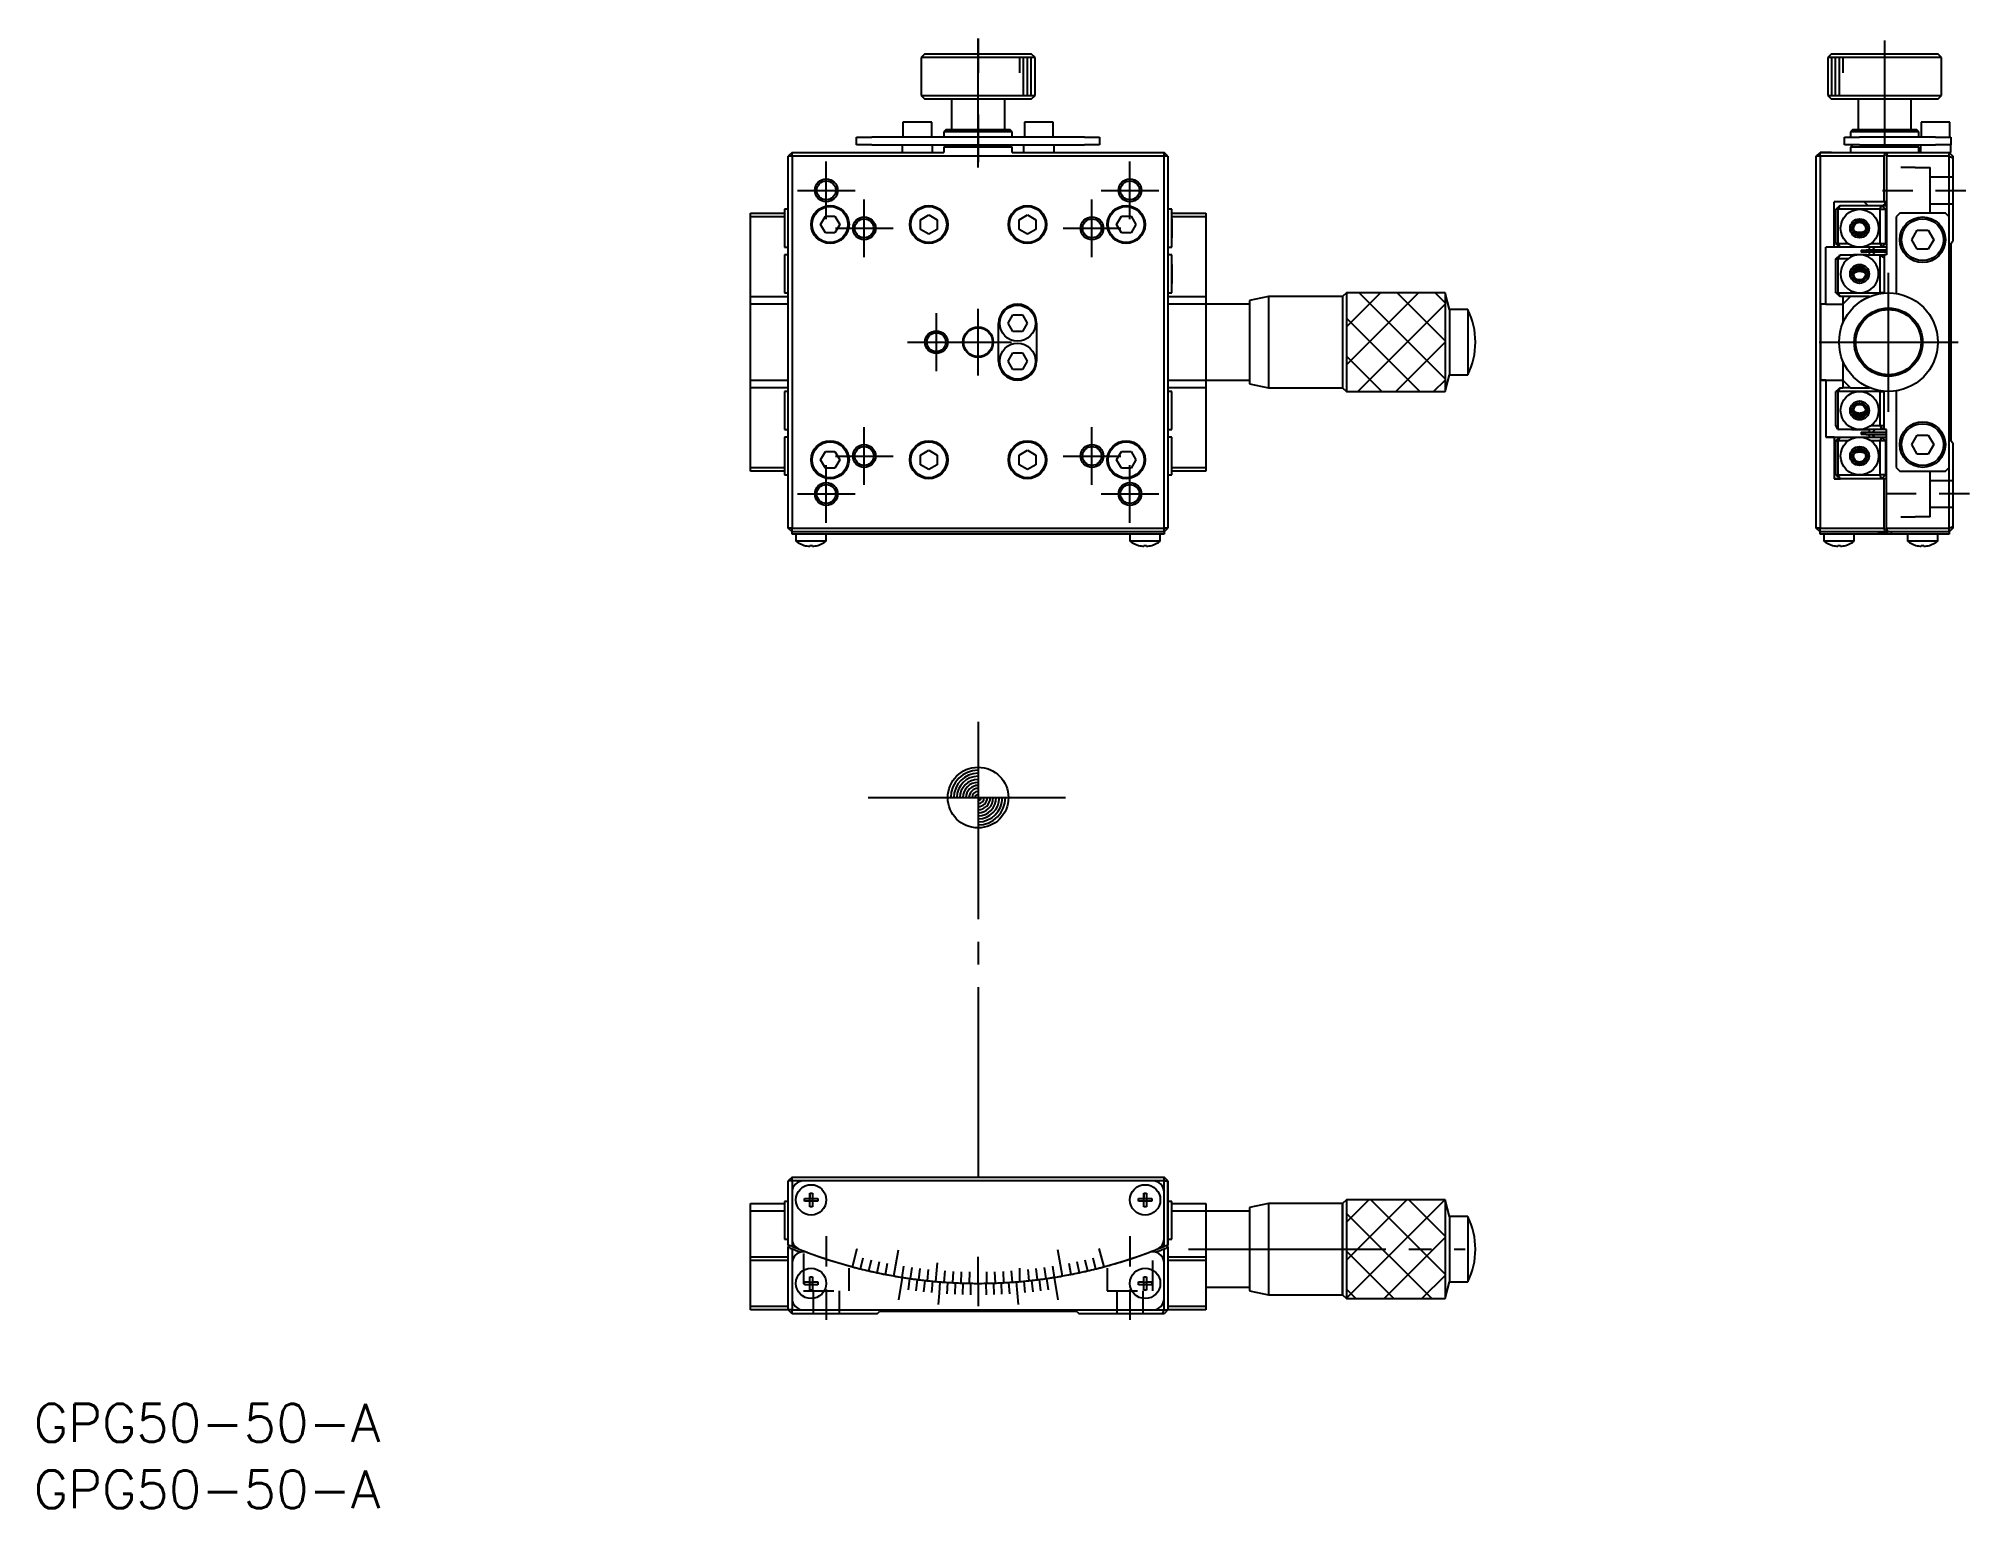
# Model space of a CAD drawing. Extents: x 26 to 154, y 136 to 233.
import ezdxf

# ---------------------------------------------------------------- set-up
doc = ezdxf.new("R2010")
doc.units = 0
doc.header["$MEASUREMENT"] = 0
doc.linetypes.add('CENTER', pattern=[17.5, 13, -1.5, 1.5, -1.5])
doc.linetypes.add('DASHED', pattern=[3.5, 2, -1.5])
doc.layers.get('0').update_dxf_attribs({"linetype": 'CONTINUOUS'})
doc.layers.add('CENTER', color=1, linetype='CENTER')
doc.styles.get("Standard").update_dxf_attribs({"font": 'txt.shx', "bigfont": '@extfont2.shx'})

msp = doc.modelspace()

# ---------------------------------------------------------------- texts
at = {"color": 7}
for p in [(26.15, 140.75), (26.15, 136.37)]:
    msp.add_text('GPG50-50-A', height=2.5, dxfattribs=at).set_placement(p)

# ---------------------------------------------------------------- linework, layer by layer
at = {"color": 7, "linetype": 'Continuous'}
for p, q in [((84.84, 232.19), (84.59, 231.94)), ((92.09, 231.94), (84.59, 231.94)), ((84.59, 231.94), (84.59, 229.44)), ((84.84, 232.19), (91.84, 232.19)), ((84.84, 232.19), (91.84, 232.19)), ((92.09, 231.94), (91.84, 232.19)), ((92.09, 229.44), (92.09, 231.94)), ((144.54, 232.19), (144.29, 231.94)), ((148.04, 231.94), (144.29, 231.94)), ((144.29, 231.94), (144.29, 229.44)), ((144.54, 232.19), (148.04, 232.19)), ((148.04, 232.19), (151.54, 232.19)), ((151.79, 231.94), (148.04, 231.94)), ((151.79, 231.94), (151.54, 232.19)), ((151.79, 229.44), (151.79, 231.94)), ((84.59, 229.44), (92.09, 229.44)), ((84.59, 229.44), (84.84, 229.19)), ((91.84, 229.19), (84.84, 229.19)), ((86.59, 229.19), (86.59, 227.19)), ((90.09, 227.19), (90.09, 229.19)), ((91.84, 229.19), (92.09, 229.44)), ((144.29, 229.44), (148.04, 229.44)), ((144.29, 229.44), (144.54, 229.19)), ((148.04, 229.19), (144.54, 229.19)), ((146.29, 229.19), (146.29, 227.19)), ((148.04, 229.44), (151.79, 229.44)), ((151.54, 229.19), (148.04, 229.19)), ((149.79, 227.19), (149.79, 229.19)), ((151.54, 229.19), (151.79, 229.44)), ((85.29, 227.69), (83.39, 227.69)), ((83.39, 227.69), (83.39, 226.69)), ((85.29, 226.69), (85.29, 227.69)), ((93.29, 227.69), (91.39, 227.69)), ((91.39, 227.69), (91.39, 226.69)), ((93.29, 226.69), (93.29, 227.69)), ((152.34, 227.69), (150.44, 227.69)), ((150.44, 227.69), (150.44, 226.69)), ((152.34, 226.69), (152.34, 227.69)), ((80.34, 226.19), (80.34, 226.69)), ((80.34, 226.69), (81.34, 226.69)), ((95.34, 226.69), (81.34, 226.69)), ((86.24, 227.19), (86.09, 227.04)), ((90.59, 227.04), (86.09, 227.04)), ((86.09, 227.04), (86.09, 226.69)), ((86.24, 227.19), (90.44, 227.19)), ((86.24, 227.19), (86.59, 227.19)), ((90.09, 227.19), (90.44, 227.19)), ((90.59, 227.04), (90.44, 227.19)), ((90.59, 226.69), (90.59, 227.04)), ((95.34, 226.69), (96.34, 226.69)), ((96.34, 226.69), (96.34, 226.19)), ((145.39, 226.19), (145.39, 226.69)), ((145.39, 226.69), (146.39, 226.69)), ((145.94, 227.19), (145.79, 227.04)), ((148.04, 227.04), (145.79, 227.04)), ((145.79, 227.04), (145.79, 226.69)), ((145.94, 227.19), (148.04, 227.19)), ((151.39, 226.69), (146.39, 226.69)), ((148.04, 227.19), (150.14, 227.19)), ((150.29, 227.04), (148.04, 227.04)), ((150.29, 227.04), (150.14, 227.19)), ((150.29, 226.69), (150.29, 227.04)), ((151.39, 226.69), (152.39, 226.69)), ((152.39, 226.69), (152.39, 226.19)), ((76.09, 225.69), (75.84, 225.44)), ((76.09, 225.44), (75.84, 225.44)), ((75.84, 200.94), (75.84, 225.44)), ((76.09, 225.44), (76.09, 225.69)), ((76.09, 225.69), (79.34, 225.69)), ((100.59, 225.44), (76.09, 225.44)), ((76.09, 225.44), (76.09, 200.94)), ((79.34, 225.69), (85.84, 225.69)), ((81.34, 226.19), (80.34, 226.19)), ((81.34, 226.19), (95.34, 226.19)), ((83.34, 226.19), (83.34, 225.69)), ((85.34, 225.69), (85.34, 226.19)), ((85.84, 225.69), (86.09, 225.69)), ((86.24, 226.19), (86.09, 226.04)), ((90.59, 226.04), (86.09, 226.04)), ((86.09, 226.04), (86.09, 225.69)), ((90.59, 226.04), (90.44, 226.19)), ((90.59, 225.69), (90.59, 226.04)), ((90.59, 225.69), (92.34, 225.69)), ((91.34, 226.19), (91.34, 225.69)), ((92.34, 225.69), (100.59, 225.69)), ((93.34, 225.69), (93.34, 226.19)), ((96.34, 226.19), (95.34, 226.19)), ((100.59, 225.44), (100.59, 225.69)), ((100.84, 225.44), (100.59, 225.69)), ((100.59, 200.94), (100.59, 225.44)), ((100.84, 225.44), (100.59, 225.44)), ((100.84, 225.44), (100.84, 200.94)), ((143.54, 225.44), (143.79, 225.69)), ((143.54, 225.44), (143.79, 225.69)), ((143.79, 225.44), (143.54, 225.44)), ((143.54, 200.94), (143.54, 225.44)), ((143.79, 225.44), (143.79, 225.69)), ((143.79, 225.69), (148.11, 225.69)), ((144.54, 225.69), (143.79, 225.69)), ((148, 225.44), (143.79, 225.44)), ((143.79, 225.44), (143.79, 200.94)), ((146.39, 226.19), (145.39, 226.19)), ((145.94, 226.19), (145.79, 226.04)), ((145.79, 226.04), (145.79, 225.69)), ((148.04, 226.04), (145.79, 226.04)), ((146.39, 226.19), (151.39, 226.19)), ((148, 222.44), (148, 225.44)), ((150.29, 226.04), (148.04, 226.04)), ((148.11, 225.69), (148.27, 225.69)), ((148.17, 225.44), (148.17, 218.94)), ((152.29, 225.44), (148.17, 225.44)), ((148.27, 225.69), (149.04, 225.69)), ((149.04, 225.69), (152.29, 225.69)), ((150.29, 226.04), (150.14, 226.19)), ((150.29, 225.69), (150.29, 226.04)), ((150.39, 226.19), (150.39, 225.69)), ((152.39, 226.19), (151.39, 226.19)), ((152.29, 225.69), (152.39, 225.69)), ((152.29, 225.44), (152.29, 225.69)), ((152.29, 225.69), (152.54, 225.44)), ((152.29, 221.44), (152.29, 225.44)), ((152.29, 225.44), (152.54, 225.33)), ((152.39, 225.69), (152.39, 226.19)), ((152.54, 225.44), (152.54, 225.33)), ((152.54, 225.33), (152.54, 219.84)), ((73.34, 221.69), (75.59, 221.69)), ((73.34, 221.44), (73.34, 221.69)), ((75.59, 221.44), (73.34, 221.44)), ((73.34, 216.19), (73.34, 221.44)), ((75.59, 221.94), (75.59, 219.44)), ((75.84, 221.94), (75.59, 221.94)), ((77.96, 220.94), (78.28, 221.49)), ((78.28, 221.49), (78.91, 221.49)), ((78.91, 221.49), (79.23, 220.94)), ((84.54, 221.25), (85.09, 221.57)), ((84.54, 220.62), (84.54, 221.25)), ((85.09, 221.57), (85.64, 221.25)), ((85.64, 221.25), (85.64, 220.62)), ((91.04, 221.25), (91.59, 221.57)), ((91.04, 220.62), (91.04, 221.25)), ((91.59, 221.57), (92.14, 221.25)), ((92.14, 221.25), (92.14, 220.62)), ((97.46, 220.94), (97.78, 221.49)), ((97.78, 221.49), (98.41, 221.49)), ((98.41, 221.49), (98.73, 220.94)), ((101.09, 221.94), (100.84, 221.94)), ((101.09, 220.69), (101.09, 221.94)), ((101.09, 219.44), (101.09, 221.94)), ((101.09, 221.69), (103.34, 221.69)), ((103.34, 221.44), (101.09, 221.44)), ((101.09, 221.31), (101.09, 220.69)), ((101.09, 221.31), (101.09, 220.06)), ((103.34, 221.69), (103.34, 221.44)), ((103.34, 221.44), (103.34, 216.19)), ((148, 222.44), (144.71, 222.44)), ((144.71, 219.44), (144.71, 222.44)), ((145.11, 222.19), (144.82, 221.94)), ((144.96, 221.94), (144.82, 221.94)), ((144.82, 219.69), (144.82, 221.94)), ((144.96, 221.94), (145.11, 222.19)), ((146.39, 221.94), (144.96, 221.94)), ((144.96, 221.94), (144.96, 219.69)), ((145.11, 222.19), (147.84, 222.19)), ((147.75, 221.94), (146.39, 221.94)), ((146.69, 222.44), (146.82, 222.31)), ((146.82, 222.31), (146.94, 222.19)), ((147.75, 221.94), (147.84, 222.19)), ((147.75, 221.94), (148.1, 221.94)), ((147.75, 219.69), (147.75, 221.94)), ((148.1, 221.94), (147.84, 222.19)), ((147.84, 222.19), (148.17, 222.19)), ((147.94, 222.19), (148.07, 222.31)), ((148.17, 222.44), (148, 222.44)), ((148.07, 222.31), (148.17, 222.41)), ((148.1, 221.94), (148.1, 219.69)), ((148.17, 221.94), (148.1, 221.94)), ((149.04, 221.69), (148.79, 221.44)), ((148.79, 221.44), (148.79, 216.4)), ((152.04, 221.69), (149.04, 221.69)), ((152.29, 221.44), (152.04, 221.69)), ((152.29, 204.94), (152.29, 221.44)), ((78.28, 220.39), (77.96, 220.94)), ((78.91, 220.39), (78.28, 220.39)), ((79.23, 220.94), (78.91, 220.39)), ((85.09, 220.3), (84.54, 220.62)), ((85.64, 220.62), (85.09, 220.3)), ((91.59, 220.3), (91.04, 220.62)), ((92.14, 220.62), (91.59, 220.3)), ((97.78, 220.39), (97.46, 220.94)), ((98.41, 220.39), (97.78, 220.39)), ((98.73, 220.94), (98.41, 220.39)), ((101.09, 219.44), (101.09, 220.69)), ((101.09, 220.69), (101.09, 220.06)), ((149.82, 219.94), (150.18, 220.56)), ((150.18, 220.56), (150.91, 220.56)), ((150.91, 220.56), (151.27, 219.94)), ((75.59, 219.44), (75.84, 219.44)), ((75.59, 218.94), (75.59, 216.44)), ((75.84, 218.94), (75.59, 218.94)), ((100.84, 219.44), (101.09, 219.44)), ((101.09, 218.94), (100.84, 218.94)), ((101.09, 217.69), (101.09, 218.94)), ((101.09, 216.44), (101.09, 218.94)), ((144.71, 219.44), (144.16, 219.44)), ((144.16, 215.69), (144.16, 219.44)), ((145.11, 219.44), (144.71, 219.44)), ((145.11, 219.44), (144.82, 219.69)), ((144.96, 219.69), (144.82, 219.69)), ((144.82, 218.69), (145.11, 218.94)), ((145.11, 219.44), (144.96, 219.69)), ((144.96, 219.69), (145.64, 219.69)), ((144.96, 218.69), (145.11, 218.94)), ((145.98, 219.44), (145.11, 219.44)), ((145.11, 218.94), (145.98, 218.94)), ((146.02, 219.5), (145.98, 219.44)), ((146.39, 219.44), (145.98, 219.44)), ((146.39, 218.94), (145.98, 218.94)), ((145.98, 218.94), (146.02, 218.88)), ((146.97, 219.44), (146.39, 219.44)), ((146.87, 218.94), (146.39, 218.94)), ((146.49, 219.26), (146.83, 219.26)), ((146.49, 219.26), (146.49, 219.11)), ((146.83, 219.11), (146.49, 219.11)), ((146.87, 218.94), (146.79, 218.87)), ((148.17, 219.26), (146.83, 219.26)), ((148.17, 219.11), (146.83, 219.11)), ((146.97, 219.44), (146.85, 219.52)), ((146.87, 218.94), (147.73, 218.94)), ((147.84, 219.44), (146.97, 219.44)), ((147.04, 219.26), (147.04, 219.44)), ((147.04, 218.94), (147.04, 219.11)), ((147.14, 219.69), (147.75, 219.69)), ((147.35, 219.44), (147.23, 219.26)), ((147.24, 219.11), (147.25, 219.11)), ((147.25, 219.11), (147.25, 219.11)), ((147.25, 219.11), (147.41, 218.94)), ((147.25, 219.11), (147.41, 218.94)), ((147.75, 218.92), (147.73, 218.94)), ((147.73, 218.94), (148, 218.94)), ((147.75, 219.69), (148.1, 219.69)), ((147.75, 219.69), (147.84, 219.44)), ((147.75, 216.44), (147.75, 218.92)), ((148, 218.75), (147.75, 218.92)), ((147.84, 219.44), (148.1, 219.69)), ((148.17, 219.44), (147.84, 219.44)), ((148.17, 218.94), (148, 218.94)), ((148, 218.94), (148, 216.42)), ((148.1, 219.69), (148.17, 219.69)), ((150.18, 219.31), (149.82, 219.94)), ((150.91, 219.31), (150.18, 219.31)), ((151.27, 219.94), (150.91, 219.31)), ((152.39, 219.69), (152.54, 219.84)), ((152.39, 219.69), (152.39, 206.69)), ((101.09, 218.31), (101.09, 217.69)), ((101.09, 218.31), (101.09, 217.06)), ((101.09, 216.44), (101.09, 217.69)), ((101.09, 217.69), (101.09, 217.06)), ((144.82, 218.69), (144.96, 218.69)), ((144.82, 216.44), (144.82, 218.69)), ((144.96, 218.69), (144.96, 216.44)), ((145.64, 218.69), (144.96, 218.69)), ((146.01, 217.69), (145.99, 217.68)), ((146.02, 217.7), (146.01, 217.69)), ((146.03, 217.72), (146.02, 217.7)), ((146.05, 217.73), (146.03, 217.72)), ((146.07, 217.74), (146.05, 217.73)), ((146.08, 217.75), (146.07, 217.74)), ((146.09, 217.76), (146.08, 217.75)), ((146.12, 217.78), (146.09, 217.76)), ((146.15, 217.79), (146.12, 217.78)), ((146.18, 217.8), (146.15, 217.79)), ((146.2, 217.81), (146.18, 217.8)), ((146.22, 217.82), (146.2, 217.81)), ((146.24, 217.83), (146.22, 217.82)), ((146.26, 217.83), (146.24, 217.83)), ((146.28, 217.84), (146.26, 217.83)), ((146.3, 217.84), (146.28, 217.84)), ((146.32, 217.84), (146.3, 217.84)), ((146.33, 217.85), (146.32, 217.84)), ((146.34, 217.85), (146.33, 217.85)), ((146.35, 217.85), (146.34, 217.85)), ((146.37, 217.85), (146.35, 217.85)), ((146.38, 217.85), (146.37, 217.85)), ((146.39, 217.85), (146.38, 217.85)), ((146.41, 217.85), (146.39, 217.85)), ((146.42, 217.85), (146.41, 217.85)), ((146.43, 217.85), (146.42, 217.85)), ((146.45, 217.85), (146.43, 217.85)), ((146.46, 217.85), (146.45, 217.85)), ((146.48, 217.84), (146.46, 217.85)), ((146.5, 217.84), (146.48, 217.84)), ((146.51, 217.84), (146.5, 217.84)), ((146.52, 217.83), (146.51, 217.84)), ((146.55, 217.83), (146.52, 217.83)), ((146.57, 217.82), (146.55, 217.83)), ((146.6, 217.81), (146.57, 217.82)), ((146.62, 217.8), (146.6, 217.81)), ((146.64, 217.79), (146.62, 217.8)), ((146.66, 217.78), (146.64, 217.79)), ((146.68, 217.77), (146.66, 217.78)), ((146.7, 217.76), (146.68, 217.77)), ((146.72, 217.75), (146.7, 217.76)), ((146.73, 217.73), (146.72, 217.75)), ((146.75, 217.72), (146.73, 217.73)), ((146.77, 217.7), (146.75, 217.72)), ((146.78, 217.69), (146.77, 217.7)), ((146.79, 217.68), (146.78, 217.69)), ((73.34, 216.19), (75.84, 216.19)), ((73.34, 215.69), (73.34, 216.19)), ((75.59, 216.44), (75.84, 216.44)), ((100.84, 216.44), (101.09, 216.44)), ((100.84, 216.19), (103.34, 216.19)), ((103.34, 216.19), (103.34, 215.69)), ((107.47, 216.19), (106.22, 215.94)), ((107.47, 216.19), (107.47, 210.19)), ((112.34, 216.19), (107.47, 216.19)), ((112.59, 216.44), (112.34, 216.19)), ((112.34, 216.19), (112.34, 210.19)), ((112.59, 216.44), (112.59, 209.94)), ((119.09, 216.44), (112.59, 216.44)), ((119.09, 216.44), (119.09, 209.94)), ((119.39, 215.34), (119.09, 216.44)), ((144.82, 216.44), (144.96, 216.44)), ((144.82, 216.44), (145.11, 216.19)), ((145.11, 216.19), (144.96, 216.44)), ((144.96, 216.44), (146.39, 216.44)), ((145.29, 216.19), (145.11, 216.19)), ((145.79, 216.19), (145.29, 215.69)), ((145.29, 216.19), (145.29, 215.69)), ((145.79, 216.19), (145.29, 216.19)), ((147.04, 216.19), (145.79, 216.19)), ((146.39, 216.44), (147.75, 216.44)), ((147.77, 216.39), (147.75, 216.44)), ((148, 216.44), (147.75, 216.44)), ((75.84, 215.69), (73.34, 215.69)), ((73.34, 210.69), (73.34, 215.69)), ((90.31, 214.44), (90.63, 214.99)), ((90.63, 214.99), (91.26, 214.99)), ((91.26, 214.99), (91.58, 214.44)), ((103.34, 215.69), (100.84, 215.69)), ((103.34, 215.69), (103.34, 210.69)), ((106.22, 215.69), (103.34, 215.69)), ((106.22, 215.94), (106.22, 210.44)), ((119.39, 215.34), (119.39, 211.04)), ((120.59, 215.34), (119.39, 215.34)), ((120.59, 215.34), (120.59, 211.04)), ((144.16, 215.69), (143.82, 215.69)), ((143.82, 215.69), (143.82, 210.69)), ((144.16, 215.69), (145.29, 215.69)), ((145.29, 215.69), (145.29, 214.44)), ((89.69, 211.94), (89.69, 214.44)), ((90.63, 213.89), (90.31, 214.44)), ((91.26, 213.89), (90.63, 213.89)), ((91.58, 214.44), (91.26, 213.89)), ((92.19, 214.44), (92.19, 211.94)), ((90.31, 211.94), (90.63, 212.49)), ((90.63, 212.49), (91.26, 212.49)), ((91.26, 212.49), (91.58, 211.94)), ((90.63, 211.39), (90.31, 211.94)), ((91.26, 211.39), (90.63, 211.39)), ((91.58, 211.94), (91.26, 211.39)), ((145.29, 211.94), (145.29, 210.69)), ((73.34, 210.69), (75.84, 210.69)), ((73.34, 210.19), (73.34, 210.69)), ((75.84, 210.19), (73.34, 210.19)), ((73.34, 204.94), (73.34, 210.19)), ((75.59, 209.94), (75.59, 207.44)), ((75.84, 209.94), (75.59, 209.94)), ((100.84, 210.69), (103.34, 210.69)), ((103.34, 210.19), (100.84, 210.19)), ((101.09, 209.94), (100.84, 209.94)), ((101.09, 208.69), (101.09, 209.94)), ((103.34, 210.69), (103.34, 210.19)), ((103.34, 210.69), (106.22, 210.69)), ((103.34, 210.19), (103.34, 204.94)), ((106.22, 210.44), (107.47, 210.19)), ((107.47, 210.19), (112.34, 210.19)), ((112.34, 210.19), (112.59, 209.94)), ((112.59, 209.94), (119.09, 209.94)), ((119.09, 209.94), (119.39, 211.04)), ((119.39, 211.04), (120.59, 211.04)), ((144.16, 210.69), (143.82, 210.69)), ((143.82, 210.69), (145.29, 210.69)), ((144.16, 210.69), (144.16, 206.94)), ((144.16, 210.69), (145.29, 210.69)), ((145.11, 210.19), (144.82, 209.94)), ((144.96, 209.94), (144.82, 209.94)), ((144.82, 207.69), (144.82, 209.94)), ((144.96, 209.94), (145.11, 210.19)), ((146.39, 209.94), (144.96, 209.94)), ((144.96, 209.94), (144.96, 207.46)), ((145.04, 210.69), (145.29, 210.69)), ((145.11, 210.19), (145.29, 210.19)), ((145.29, 210.69), (145.79, 210.19)), ((145.29, 210.69), (145.29, 210.19)), ((145.79, 210.19), (145.29, 210.19)), ((145.79, 210.19), (147.04, 210.19)), ((147.75, 209.94), (146.39, 209.94)), ((147.75, 209.94), (147.77, 209.98)), ((147.75, 207.69), (147.75, 209.94)), ((147.75, 209.94), (148, 209.94)), ((148, 207.44), (148, 209.95)), ((148.79, 209.98), (148.79, 204.94)), ((101.09, 207.44), (101.09, 208.69)), ((145.99, 208.7), (146.01, 208.68)), ((146.01, 208.68), (146.02, 208.67)), ((146.02, 208.67), (146.04, 208.65)), ((146.04, 208.65), (146.06, 208.64)), ((146.06, 208.64), (146.07, 208.63)), ((146.07, 208.63), (146.09, 208.62)), ((146.09, 208.62), (146.1, 208.61)), ((146.1, 208.61), (146.13, 208.59)), ((146.13, 208.59), (146.15, 208.58)), ((146.15, 208.58), (146.17, 208.57)), ((146.17, 208.57), (146.19, 208.56)), ((146.19, 208.56), (146.22, 208.55)), ((146.22, 208.55), (146.24, 208.55)), ((146.24, 208.55), (146.26, 208.54)), ((146.26, 208.54), (146.28, 208.54)), ((146.28, 208.54), (146.29, 208.53)), ((146.29, 208.53), (146.31, 208.53)), ((146.31, 208.53), (146.33, 208.53)), ((146.33, 208.53), (146.34, 208.53)), ((146.34, 208.53), (146.35, 208.53)), ((146.35, 208.53), (146.37, 208.52)), ((146.42, 208.52), (146.43, 208.53)), ((146.43, 208.53), (146.45, 208.53)), ((146.45, 208.53), (146.46, 208.53)), ((146.46, 208.53), (146.47, 208.53)), ((146.47, 208.53), (146.49, 208.53)), ((146.49, 208.53), (146.51, 208.54)), ((146.51, 208.54), (146.52, 208.54)), ((146.52, 208.54), (146.54, 208.55)), ((146.54, 208.55), (146.56, 208.55)), ((146.56, 208.55), (146.58, 208.56)), ((146.58, 208.56), (146.61, 208.57)), ((146.61, 208.57), (146.64, 208.58)), ((146.64, 208.58), (146.67, 208.6)), ((146.67, 208.6), (146.7, 208.61)), ((146.7, 208.61), (146.71, 208.62)), ((146.71, 208.62), (146.72, 208.63)), ((146.72, 208.63), (146.74, 208.64)), ((146.74, 208.64), (146.76, 208.66)), ((146.76, 208.66), (146.77, 208.67)), ((146.77, 208.67), (146.78, 208.68)), ((146.78, 208.68), (146.79, 208.7)), ((75.59, 207.44), (75.84, 207.44)), ((100.84, 207.44), (101.09, 207.44)), ((144.96, 207.46), (144.82, 207.69)), ((144.96, 207.46), (144.99, 207.44)), ((145.86, 207.44), (144.99, 207.44)), ((145.86, 207.44), (145.95, 207.52)), ((145.86, 207.44), (146.39, 207.44)), ((146.37, 208.52), (146.38, 208.52)), ((146.38, 208.52), (146.39, 208.52)), ((146.39, 208.52), (146.41, 208.52)), ((146.39, 207.44), (146.97, 207.44)), ((146.41, 208.52), (146.42, 208.52)), ((146.49, 207.26), (146.83, 207.26)), ((146.49, 207.26), (146.49, 207.11)), ((146.83, 207.26), (148.17, 207.26)), ((146.97, 207.44), (146.85, 207.52)), ((147.84, 207.44), (146.97, 207.44)), ((147.04, 207.26), (147.04, 207.44)), ((147.14, 207.69), (147.75, 207.69)), ((147.25, 207.27), (147.24, 207.26)), ((147.41, 207.44), (147.25, 207.27)), ((147.41, 207.44), (147.25, 207.27)), ((147.75, 207.69), (147.84, 207.44)), ((147.75, 207.69), (148, 207.69)), ((147.84, 207.44), (148, 207.59)), ((148, 207.44), (147.84, 207.44)), ((148.17, 207.44), (148, 207.44)), ((148.17, 200.94), (148.17, 207.44)), ((75.59, 206.94), (75.59, 204.44)), ((75.84, 206.94), (75.59, 206.94)), ((77.96, 205.44), (78.28, 205.99)), ((78.28, 205.99), (78.91, 205.99)), ((78.91, 205.99), (79.23, 205.44)), ((84.54, 205.75), (85.09, 206.07)), ((85.09, 206.07), (85.64, 205.75)), ((91.04, 205.75), (91.59, 206.07)), ((91.59, 206.07), (92.14, 205.75)), ((97.46, 205.44), (97.78, 205.99)), ((97.78, 205.99), (98.41, 205.99)), ((98.41, 205.99), (98.73, 205.44)), ((101.09, 206.94), (100.84, 206.94)), ((101.09, 205.69), (101.09, 206.94)), ((144.71, 206.94), (144.16, 206.94)), ((144.16, 206.94), (144.71, 206.94)), ((144.16, 206.94), (145.11, 206.94)), ((144.71, 206.94), (144.71, 204.19)), ((144.71, 206.94), (145.11, 206.94)), ((144.71, 206.94), (145.11, 206.94)), ((144.82, 206.69), (145.11, 206.94)), ((144.82, 206.69), (144.96, 206.69)), ((144.82, 204.44), (144.82, 206.69)), ((144.96, 206.69), (145.11, 206.94)), ((144.96, 206.69), (144.96, 204.44)), ((145.64, 206.69), (144.96, 206.69)), ((145.11, 206.94), (145.98, 206.94)), ((145.98, 206.94), (146.39, 206.94)), ((145.98, 206.94), (146.02, 206.88)), ((146.39, 206.94), (146.97, 206.94)), ((146.83, 207.11), (146.49, 207.11)), ((146.83, 207.11), (148.17, 207.11)), ((146.85, 206.85), (146.97, 206.94)), ((146.97, 206.94), (147.84, 206.94)), ((147.04, 206.94), (147.04, 207.11)), ((147.75, 206.69), (147.14, 206.69)), ((147.23, 207.11), (147.35, 206.94)), ((147.84, 206.94), (147.75, 206.69)), ((147.75, 204.44), (147.75, 206.69)), ((148.1, 206.69), (147.75, 206.69)), ((148.1, 206.69), (147.84, 206.94)), ((147.84, 206.94), (148.17, 206.94)), ((148.1, 206.69), (148.1, 204.44)), ((148.17, 206.69), (148.1, 206.69)), ((149.82, 206.44), (150.18, 207.06)), ((150.18, 205.81), (149.82, 206.44)), ((150.18, 207.06), (150.91, 207.06)), ((150.91, 207.06), (151.27, 206.44)), ((151.27, 206.44), (150.91, 205.81)), ((152.54, 206.54), (152.39, 206.69)), ((152.54, 206.54), (152.54, 201.04)), ((73.34, 204.94), (75.59, 204.94)), ((73.34, 204.69), (73.34, 204.94)), ((78.28, 204.89), (77.96, 205.44)), ((78.91, 204.89), (78.28, 204.89)), ((79.23, 205.44), (78.91, 204.89)), ((84.54, 205.12), (84.54, 205.75)), ((85.09, 204.8), (84.54, 205.12)), ((85.64, 205.12), (85.09, 204.8)), ((85.64, 205.75), (85.64, 205.12)), ((91.04, 205.12), (91.04, 205.75)), ((91.59, 204.8), (91.04, 205.12)), ((92.14, 205.12), (91.59, 204.8)), ((92.14, 205.75), (92.14, 205.12)), ((97.78, 204.89), (97.46, 205.44)), ((98.41, 204.89), (97.78, 204.89)), ((98.73, 205.44), (98.41, 204.89)), ((101.09, 204.44), (101.09, 205.69)), ((101.09, 204.94), (103.34, 204.94)), ((103.34, 204.94), (103.34, 204.69)), ((148.79, 204.94), (149.04, 204.69)), ((150.91, 205.81), (150.18, 205.81)), ((152.04, 204.69), (152.29, 204.94)), ((152.29, 200.94), (152.29, 204.94)), ((75.59, 204.69), (73.34, 204.69)), ((75.59, 204.44), (75.84, 204.44)), ((100.84, 204.44), (101.09, 204.44)), ((103.34, 204.69), (101.09, 204.69)), ((148, 204.19), (144.71, 204.19)), ((144.71, 204.19), (145.11, 204.19)), ((144.82, 204.44), (144.96, 204.44)), ((144.82, 204.44), (145.11, 204.19)), ((145.11, 204.19), (144.96, 204.44)), ((144.96, 204.44), (146.39, 204.44)), ((145.04, 204.19), (145.11, 204.19)), ((146.39, 204.44), (147.75, 204.44)), ((147.84, 204.19), (147.75, 204.44)), ((148.1, 204.44), (147.75, 204.44)), ((147.84, 204.19), (148.1, 204.44)), ((148, 200.94), (148, 204.19)), ((148.17, 204.19), (148, 204.19)), ((148.1, 204.44), (148.17, 204.44)), ((149.04, 204.69), (152.04, 204.69)), ((76.09, 200.94), (75.84, 200.94)), ((76.09, 200.69), (75.84, 200.94)), ((76.09, 200.94), (100.59, 200.94)), ((76.09, 200.69), (76.09, 200.94)), ((100.59, 200.69), (100.59, 200.94)), ((100.84, 200.94), (100.59, 200.94)), ((100.59, 200.69), (100.84, 200.94)), ((143.79, 200.94), (143.54, 200.94)), ((143.79, 200.69), (143.54, 200.94)), ((143.79, 200.94), (148, 200.94)), ((143.79, 200.69), (143.79, 200.94)), ((148.17, 200.94), (152.29, 200.94)), ((150.04, 200.94), (150.54, 200.94)), ((150.04, 200.94), (151.04, 200.94)), ((150.04, 200.94), (150.54, 200.94)), ((150.04, 200.94), (151.04, 200.94)), ((152.29, 200.94), (152.54, 201.04)), ((152.29, 200.69), (152.29, 200.94)), ((152.54, 200.94), (152.29, 200.69)), ((152.54, 201.04), (152.54, 200.94)), ((76.09, 200.54), (76.09, 200.69)), ((76.09, 200.54), (76.09, 200.69)), ((76.84, 200.69), (76.09, 200.69)), ((76.84, 200.54), (76.09, 200.54)), ((76.34, 200.54), (76.34, 200.09)), ((76.34, 200.54), (76.34, 200.09)), ((78.34, 200.09), (76.34, 200.09)), ((99.84, 200.69), (76.84, 200.69)), ((99.84, 200.69), (76.84, 200.69)), ((99.84, 200.54), (76.84, 200.54)), ((76.9, 199.8), (76.9, 199.8)), ((77.25, 199.8), (77.43, 199.8)), ((77.25, 199.74), (77.25, 199.8)), ((77.43, 199.8), (77.43, 199.74)), ((77.79, 199.8), (77.79, 199.8)), ((78.34, 200.09), (78.34, 200.54)), ((78.34, 200.09), (78.34, 200.54)), ((98.34, 200.54), (98.34, 200.09)), ((98.34, 200.54), (98.34, 200.09)), ((100.34, 200.09), (98.34, 200.09)), ((98.9, 199.8), (98.9, 199.8)), ((99.25, 199.8), (99.43, 199.8)), ((99.25, 199.74), (99.25, 199.8)), ((99.43, 199.8), (99.43, 199.74)), ((99.79, 199.8), (99.79, 199.8)), ((100.59, 200.69), (99.84, 200.69)), ((100.59, 200.54), (99.84, 200.54)), ((100.34, 200.09), (100.34, 200.54)), ((100.34, 200.09), (100.34, 200.54)), ((100.59, 200.69), (100.59, 200.54)), ((100.59, 200.69), (100.59, 200.54)), ((143.79, 200.54), (143.79, 200.69)), ((144.54, 200.69), (143.79, 200.69)), ((144.54, 200.54), (143.79, 200.54)), ((144.04, 200.54), (144.04, 200.09)), ((145.04, 200.09), (144.04, 200.09)), ((147.6, 200.69), (144.54, 200.69)), ((147.6, 200.69), (144.54, 200.69)), ((147.6, 200.54), (144.54, 200.54)), ((144.6, 199.8), (144.6, 199.8)), ((144.95, 199.8), (145.13, 199.8)), ((144.95, 199.74), (144.95, 199.8)), ((146.04, 200.09), (145.04, 200.09)), ((145.13, 199.8), (145.13, 199.74)), ((145.49, 199.8), (145.49, 199.8)), ((146.04, 200.09), (146.04, 200.54)), ((147.6, 200.69), (148.11, 200.69)), ((148.11, 200.69), (147.6, 200.69)), ((148.3, 200.54), (147.6, 200.54)), ((148.11, 200.69), (148.27, 200.69)), ((148.27, 200.69), (148.11, 200.69)), ((149.04, 200.69), (148.27, 200.69)), ((148.46, 200.54), (148.3, 200.54)), ((148.46, 200.69), (148.46, 200.54)), ((149.21, 200.54), (148.46, 200.54)), ((149.21, 200.69), (149.04, 200.69)), ((151.54, 200.69), (149.21, 200.69)), ((151.54, 200.69), (149.21, 200.69)), ((151.54, 200.54), (149.21, 200.54)), ((149.54, 200.54), (149.54, 200.09)), ((150.54, 200.09), (149.54, 200.09)), ((150.1, 199.8), (150.1, 199.8)), ((150.45, 199.8), (150.63, 199.8)), ((150.45, 199.74), (150.45, 199.8)), ((151.54, 200.09), (150.54, 200.09)), ((150.63, 199.8), (150.63, 199.74)), ((150.99, 199.8), (150.99, 199.8)), ((152.29, 200.69), (151.54, 200.69)), ((152.29, 200.54), (151.54, 200.54)), ((151.54, 200.09), (151.54, 200.54)), ((152.29, 200.69), (152.29, 200.54)), ((76.09, 158.19), (75.84, 157.94)), ((76.09, 157.94), (75.84, 157.94)), ((75.84, 153.73), (75.84, 157.94)), ((76.09, 157.94), (76.09, 158.19)), ((76.09, 158.19), (100.59, 158.19)), ((76.09, 157.94), (76.09, 157.19)), ((76.84, 157.94), (76.09, 157.94)), ((99.84, 157.94), (76.84, 157.94)), ((100.59, 157.94), (99.84, 157.94)), ((100.59, 157.94), (100.59, 158.19)), ((100.84, 157.94), (100.59, 158.19)), ((100.84, 157.94), (100.59, 158.19)), ((100.59, 157.94), (100.84, 157.94)), ((100.59, 157.19), (100.59, 157.94)), ((100.84, 157.94), (100.84, 153.73)), ((100.84, 157.57), (100.84, 157.94)), ((100.84, 157.57), (100.84, 157.91)), ((100.84, 157.57), (100.84, 157.91)), ((73.34, 155.94), (73.34, 156.44)), ((73.34, 156.44), (75.59, 156.44)), ((75.59, 156.59), (75.59, 154.09)), ((75.84, 156.59), (75.59, 156.59)), ((75.59, 156.59), (75.59, 156.44)), ((75.84, 156.59), (75.59, 156.59)), ((76.09, 157.19), (76.09, 154.13)), ((76.9, 156.78), (77.25, 156.78)), ((76.9, 156.6), (76.9, 156.78)), ((77.25, 156.6), (76.9, 156.6)), ((77.25, 157.13), (77.43, 157.13)), ((77.25, 156.78), (77.25, 157.13)), ((77.25, 157.13), (77.25, 156.78)), ((77.26, 156.77), (77.25, 156.78)), ((77.25, 156.24), (77.25, 156.6)), ((77.25, 156.24), (77.25, 156.6)), ((77.26, 156.6), (77.25, 156.6)), ((77.26, 156.77), (77.43, 156.77)), ((77.26, 156.6), (77.26, 156.77)), ((77.43, 156.6), (77.26, 156.6)), ((77.43, 157.13), (77.43, 156.78)), ((77.43, 156.78), (77.79, 156.78)), ((77.43, 156.77), (77.43, 156.78)), ((77.43, 156.77), (77.43, 156.6)), ((77.43, 156.6), (77.43, 156.24)), ((77.79, 156.6), (77.43, 156.6)), ((77.43, 156.6), (77.43, 156.6)), ((77.79, 156.78), (77.79, 156.6)), ((98.9, 156.78), (99.25, 156.78)), ((98.9, 156.6), (98.9, 156.78)), ((99.25, 156.6), (98.9, 156.6)), ((99.25, 157.13), (99.43, 157.13)), ((99.25, 156.78), (99.25, 157.13)), ((99.25, 157.13), (99.25, 156.78)), ((99.26, 156.77), (99.25, 156.78)), ((99.25, 156.24), (99.25, 156.6)), ((99.25, 156.24), (99.25, 156.6)), ((99.26, 156.6), (99.25, 156.6)), ((99.26, 156.77), (99.43, 156.77)), ((99.26, 156.6), (99.26, 156.77)), ((99.43, 156.6), (99.26, 156.6)), ((99.43, 157.13), (99.43, 156.78)), ((99.43, 156.78), (99.79, 156.78)), ((99.43, 156.77), (99.43, 156.78)), ((99.43, 156.77), (99.43, 156.6)), ((99.43, 156.6), (99.43, 156.24)), ((99.79, 156.6), (99.43, 156.6)), ((99.43, 156.6), (99.43, 156.6)), ((99.79, 156.78), (99.79, 156.6)), ((100.59, 154.13), (100.59, 157.19)), ((100.59, 154.13), (100.59, 157.19)), ((100.84, 157.02), (100.84, 157.57)), ((100.84, 157.02), (100.84, 157.57)), ((100.84, 157.02), (100.84, 157.57)), ((100.84, 156.77), (100.84, 157.02)), ((100.84, 153.73), (100.84, 157.02)), ((100.84, 156.77), (100.84, 157.02)), ((101.09, 156.59), (100.84, 156.59)), ((101.09, 156.59), (100.84, 156.59)), ((101.09, 154.09), (101.09, 156.59)), ((101.09, 156.44), (101.09, 156.59)), ((101.09, 156.44), (103.34, 156.44)), ((103.34, 156.44), (103.34, 155.94)), ((107.47, 156.44), (106.22, 156.19)), ((107.47, 156.44), (107.47, 150.44)), ((112.34, 156.44), (107.47, 156.44)), ((112.34, 156.44), (107.47, 156.44)), ((107.47, 156.44), (107.47, 150.44)), ((112.59, 156.69), (112.34, 156.44)), ((112.34, 156.44), (112.34, 150.44)), ((112.34, 150.44), (112.34, 156.44)), ((112.59, 156.69), (112.59, 150.19)), ((119.09, 156.69), (112.59, 156.69)), ((119.09, 156.69), (119.09, 150.19)), ((119.39, 155.59), (119.09, 156.69)), ((73.34, 152.94), (73.34, 155.94)), ((75.59, 155.94), (73.34, 155.94)), ((77.43, 156.24), (77.25, 156.24)), ((99.43, 156.24), (99.25, 156.24)), ((103.34, 155.94), (101.09, 155.94)), ((103.34, 155.94), (103.34, 152.94)), ((106.22, 155.94), (103.34, 155.94)), ((106.22, 156.19), (106.22, 150.69)), ((119.39, 155.59), (119.39, 151.29)), ((120.59, 155.59), (119.39, 155.59)), ((120.59, 155.59), (120.59, 151.29)), ((75.59, 154.09), (75.84, 154.09)), ((76.09, 154.13), (76.09, 153.62)), ((100.59, 153.62), (100.59, 154.13)), ((100.84, 154.09), (101.09, 154.09)), ((73.34, 152.94), (75.84, 152.94)), ((73.34, 152.69), (73.34, 152.94)), ((75.84, 152.69), (73.34, 152.69)), ((73.34, 149.69), (73.34, 152.69)), ((75.84, 153.73), (75.84, 153.57)), ((75.84, 149.44), (75.84, 153.57)), ((76.09, 153.46), (76.09, 152.52)), ((76.34, 153.53), (76.34, 153.52)), ((100.59, 152.52), (100.59, 153.46)), ((100.84, 153.57), (100.84, 153.73)), ((100.84, 153.57), (100.84, 149.44)), ((100.84, 152.94), (103.34, 152.94)), ((103.34, 152.69), (100.84, 152.69)), ((103.34, 152.94), (103.34, 152.69)), ((103.34, 152.69), (103.34, 149.69)), ((76.09, 152.52), (76.09, 150.19)), ((77.25, 151.63), (77.43, 151.63)), ((77.25, 151.28), (77.25, 151.63)), ((77.43, 151.63), (77.43, 151.28)), ((99.25, 151.63), (99.43, 151.63)), ((99.25, 151.28), (99.25, 151.63)), ((99.43, 151.63), (99.43, 151.28)), ((100.59, 150.19), (100.59, 152.52)), ((76.09, 150.19), (76.09, 149.44)), ((76.9, 151.28), (77.25, 151.28)), ((76.9, 151.1), (76.9, 151.28)), ((77.25, 151.1), (76.9, 151.1)), ((77.26, 151.27), (77.25, 151.28)), ((77.25, 150.74), (77.25, 151.1)), ((77.26, 151.1), (77.25, 151.1)), ((77.43, 150.74), (77.25, 150.74)), ((77.26, 151.27), (77.43, 151.27)), ((77.26, 151.1), (77.26, 151.27)), ((77.43, 151.1), (77.26, 151.1)), ((77.43, 151.28), (77.79, 151.28)), ((77.43, 151.27), (77.43, 151.28)), ((77.43, 151.27), (77.43, 151.1)), ((77.43, 151.1), (77.43, 150.74)), ((77.79, 151.1), (77.43, 151.1)), ((77.43, 151.1), (77.43, 151.1)), ((77.79, 151.28), (77.79, 151.1)), ((85.74, 151.29), (85.74, 151.29)), ((90.94, 151.29), (90.94, 151.29)), ((98.9, 151.28), (99.25, 151.28)), ((98.9, 151.1), (98.9, 151.28)), ((99.25, 151.1), (98.9, 151.1)), ((99.26, 151.27), (99.25, 151.28)), ((99.25, 150.74), (99.25, 151.1)), ((99.26, 151.1), (99.25, 151.1)), ((99.43, 150.74), (99.25, 150.74)), ((99.26, 151.1), (99.26, 151.27)), ((99.26, 151.27), (99.43, 151.27)), ((99.43, 151.1), (99.26, 151.1)), ((99.43, 151.28), (99.79, 151.28)), ((99.43, 151.27), (99.43, 151.28)), ((99.43, 151.27), (99.43, 151.1)), ((99.43, 151.1), (99.43, 150.74)), ((99.79, 151.1), (99.43, 151.1)), ((99.43, 151.1), (99.43, 151.1)), ((99.79, 151.28), (99.79, 151.1)), ((100.59, 149.44), (100.59, 150.19)), ((103.34, 150.94), (106.22, 150.94)), ((106.22, 150.69), (107.47, 150.44)), ((107.47, 150.44), (112.34, 150.44)), ((107.47, 150.44), (112.34, 150.44)), ((112.34, 150.44), (112.59, 150.19)), ((112.59, 150.19), (119.09, 150.19)), ((119.09, 150.19), (119.39, 151.29)), ((119.39, 151.29), (120.59, 151.29)), ((73.34, 149.69), (75.84, 149.69)), ((73.34, 149.44), (73.34, 149.69)), ((75.84, 149.44), (73.34, 149.44)), ((76.09, 149.44), (75.84, 149.44)), ((76.09, 149.19), (75.84, 149.44)), ((76.09, 149.44), (76.84, 149.44)), ((76.09, 149.19), (76.09, 149.44)), ((81.69, 149.19), (76.09, 149.19)), ((76.84, 149.44), (99.84, 149.44)), ((81.69, 149.19), (81.84, 149.34)), ((94.84, 149.34), (81.84, 149.34)), ((94.84, 149.34), (94.99, 149.19)), ((100.49, 149.19), (94.99, 149.19)), ((99.84, 149.44), (100.59, 149.44)), ((100.49, 149.19), (100.59, 149.44)), ((100.59, 149.19), (100.49, 149.19)), ((100.59, 149.44), (100.84, 149.44)), ((100.84, 149.44), (100.59, 149.19)), ((100.84, 149.69), (103.34, 149.69)), ((103.34, 149.44), (100.84, 149.44)), ((103.34, 149.69), (103.34, 149.44))]:
    msp.add_line(p, q, dxfattribs=at)
at = {"color": 3, "linetype": 'Continuous'}
for p, q in [((91.09, 230.94), (91.09, 231.94)), ((91.34, 229.44), (91.34, 231.94)), ((91.59, 229.44), (91.59, 231.94)), ((91.84, 229.44), (91.84, 231.94)), ((144.54, 231.94), (144.54, 229.44)), ((144.79, 231.94), (144.79, 229.44)), ((145.04, 231.94), (145.04, 229.44)), ((145.29, 231.94), (145.29, 230.94)), ((145.86, 221.47), (145.86, 221.47)), ((148.07, 222.31), (148.07, 222.44)), ((146.04, 220.5), (146.07, 220.49)), ((146.07, 220.49), (146.11, 220.47)), ((146.11, 220.47), (146.14, 220.46)), ((146.14, 220.46), (146.18, 220.45)), ((146.18, 220.45), (146.21, 220.45)), ((146.21, 220.45), (146.24, 220.44)), ((146.24, 220.44), (146.27, 220.43)), ((146.27, 220.43), (146.31, 220.43)), ((146.31, 220.43), (146.34, 220.43)), ((146.34, 220.43), (146.37, 220.43)), ((146.37, 220.43), (146.39, 220.43)), ((146.39, 220.43), (146.42, 220.43)), ((146.42, 220.43), (146.45, 220.43)), ((146.45, 220.43), (146.47, 220.43)), ((146.47, 220.43), (146.5, 220.43)), ((146.5, 220.43), (146.52, 220.43)), ((146.52, 220.43), (146.55, 220.44)), ((146.55, 220.44), (146.59, 220.45)), ((146.59, 220.45), (146.63, 220.46)), ((146.63, 220.46), (146.67, 220.47)), ((146.67, 220.47), (146.71, 220.48)), ((146.71, 220.48), (146.75, 220.5)), ((146.08, 217.89), (146.04, 217.87)), ((146.12, 217.9), (146.08, 217.89)), ((146.16, 217.92), (146.12, 217.9)), ((146.2, 217.93), (146.16, 217.92)), ((146.24, 217.93), (146.2, 217.93)), ((146.27, 217.94), (146.24, 217.93)), ((146.29, 217.94), (146.27, 217.94)), ((146.32, 217.94), (146.29, 217.94)), ((146.34, 217.95), (146.32, 217.94)), ((146.37, 217.95), (146.34, 217.95)), ((146.39, 217.95), (146.37, 217.95)), ((146.42, 217.95), (146.39, 217.95)), ((146.45, 217.95), (146.42, 217.95)), ((146.48, 217.94), (146.45, 217.95)), ((146.51, 217.94), (146.48, 217.94)), ((146.55, 217.93), (146.51, 217.94)), ((146.58, 217.93), (146.55, 217.93)), ((146.61, 217.92), (146.58, 217.93)), ((146.65, 217.91), (146.61, 217.92)), ((146.68, 217.9), (146.65, 217.91)), ((146.71, 217.89), (146.68, 217.9)), ((146.75, 217.87), (146.71, 217.89)), ((112.59, 214.19), (114.84, 216.44)), ((112.59, 211.69), (117.34, 216.44)), ((113.43, 216.44), (119.09, 210.77)), ((115.93, 216.44), (119.09, 213.27)), ((118.43, 216.44), (119.09, 215.77)), ((113.34, 209.94), (119.09, 215.69)), ((112.59, 214.77), (117.43, 209.94)), ((115.84, 209.94), (119.09, 213.19)), ((112.59, 212.27), (114.93, 209.94)), ((118.34, 209.94), (119.09, 210.69)), ((146.04, 208.5), (146.07, 208.49)), ((146.07, 208.49), (146.11, 208.47)), ((146.11, 208.47), (146.14, 208.46)), ((146.14, 208.46), (146.18, 208.45)), ((146.18, 208.45), (146.21, 208.45)), ((146.21, 208.45), (146.24, 208.44)), ((146.24, 208.44), (146.27, 208.43)), ((146.27, 208.43), (146.31, 208.43)), ((146.31, 208.43), (146.34, 208.43)), ((146.34, 208.43), (146.37, 208.43)), ((146.37, 208.43), (146.39, 208.43)), ((146.39, 208.43), (146.42, 208.43)), ((146.42, 208.43), (146.45, 208.43)), ((146.45, 208.43), (146.47, 208.43)), ((146.47, 208.43), (146.5, 208.43)), ((146.5, 208.43), (146.52, 208.43)), ((146.52, 208.43), (146.55, 208.44)), ((146.55, 208.44), (146.59, 208.45)), ((146.59, 208.45), (146.63, 208.46)), ((146.63, 208.46), (146.67, 208.47)), ((146.67, 208.47), (146.71, 208.48)), ((146.71, 208.48), (146.75, 208.5)), ((146.08, 205.89), (146.04, 205.87)), ((146.12, 205.9), (146.08, 205.89)), ((146.16, 205.92), (146.12, 205.9)), ((146.2, 205.93), (146.16, 205.92)), ((146.24, 205.93), (146.2, 205.93)), ((146.27, 205.94), (146.24, 205.93)), ((146.29, 205.94), (146.27, 205.94)), ((146.32, 205.94), (146.29, 205.94)), ((146.34, 205.95), (146.32, 205.94)), ((146.37, 205.95), (146.34, 205.95)), ((146.39, 205.95), (146.37, 205.95)), ((146.42, 205.95), (146.39, 205.95)), ((146.45, 205.95), (146.42, 205.95)), ((146.48, 205.94), (146.45, 205.95)), ((146.51, 205.94), (146.48, 205.94)), ((146.55, 205.93), (146.51, 205.94)), ((146.58, 205.93), (146.55, 205.93)), ((146.61, 205.92), (146.58, 205.93)), ((146.65, 205.91), (146.61, 205.92)), ((146.68, 205.9), (146.65, 205.91)), ((146.71, 205.89), (146.68, 205.9)), ((146.75, 205.87), (146.71, 205.89)), ((112.59, 155.21), (114.07, 156.69)), ((112.59, 152.71), (116.57, 156.69)), ((112.59, 150.21), (119.07, 156.69)), ((114.21, 156.69), (119.09, 151.8)), ((116.71, 156.69), (119.09, 154.3)), ((112.59, 155.8), (118.21, 150.19)), ((115.07, 150.19), (119.09, 154.21)), ((80.06, 152.28), (80.38, 153.48)), ((80.6, 152.14), (80.78, 152.86)), ((81.14, 152.01), (81.31, 152.74)), ((81.69, 151.89), (81.85, 152.62)), ((82.92, 152.41), (83.09, 153.4)), ((88.34, 151.19), (88.34, 152.94)), ((93.77, 152.41), (93.6, 153.4)), ((94.84, 152.62), (95, 151.89)), ((95.37, 152.74), (95.54, 152.01)), ((95.9, 152.86), (96.08, 152.14)), ((96.3, 153.48), (96.63, 152.28)), ((112.59, 153.3), (115.71, 150.19)), ((82.24, 151.77), (82.38, 152.51)), ((82.79, 151.67), (82.92, 152.41)), ((83.34, 151.58), (83.1, 150.1)), ((83.34, 151.58), (83.45, 152.32)), ((83.83, 151.51), (83.73, 150.76)), ((83.89, 151.5), (83.99, 152.24)), ((84.33, 151.44), (84.24, 150.69)), ((84.44, 151.42), (84.53, 152.17)), ((84.83, 151.38), (84.75, 150.63)), ((85, 151.36), (85.08, 152.11)), ((85.33, 151.33), (85.26, 150.58)), ((85.55, 151.31), (85.62, 152.05)), ((85.62, 152.05), (85.66, 152.55)), ((86.11, 151.26), (86.16, 152.01)), ((86.67, 151.23), (86.71, 151.98)), ((87.23, 151.21), (87.25, 151.95)), ((87.78, 151.19), (87.8, 151.94)), ((88.89, 151.94), (88.9, 151.19)), ((89.43, 151.95), (89.46, 151.21)), ((89.98, 151.98), (90.02, 151.23)), ((90.52, 152.01), (90.58, 151.26)), ((91.06, 152.18), (91.06, 151.69)), ((91.06, 151.69), (91.06, 151.55)), ((91.06, 151.55), (91.06, 151.3)), ((91.35, 151.33), (91.42, 150.58)), ((91.61, 152.11), (91.69, 151.36)), ((91.85, 151.38), (91.94, 150.63)), ((92.15, 152.17), (92.24, 151.42)), ((92.35, 151.44), (92.45, 150.69)), ((92.69, 152.24), (92.8, 151.5)), ((92.85, 151.51), (92.96, 150.76)), ((93.23, 152.32), (93.35, 151.58)), ((93.35, 151.58), (93.58, 150.1)), ((93.9, 151.67), (93.77, 152.41)), ((94.31, 152.51), (94.45, 151.77)), ((117.57, 150.19), (119.09, 151.71)), ((85.77, 150.54), (85.71, 149.79)), ((85.83, 151.28), (85.77, 150.54)), ((86.33, 151.25), (86.29, 150.5)), ((86.84, 151.22), (86.8, 150.47)), ((87.34, 151.2), (87.31, 150.45)), ((87.84, 151.19), (87.83, 150.44)), ((88.34, 151.19), (88.34, 150.44)), ((88.34, 150.44), (88.34, 149.69)), ((88.85, 151.19), (88.86, 150.44)), ((89.35, 151.2), (89.37, 150.45)), ((89.85, 151.22), (89.89, 150.47)), ((90.35, 151.25), (90.4, 150.5)), ((90.85, 151.28), (90.91, 150.54)), ((90.91, 150.54), (90.97, 149.79)), ((112.59, 150.8), (113.21, 150.19))]:
    msp.add_line(p, q, dxfattribs=at)
at = {"color": 3, "linetype": 'DASHED'}
for p, q in [((150.04, 224.69), (149.1, 224.69)), ((150.04, 224.69), (150.54, 224.69)), ((150.54, 224.69), (151.04, 224.69)), ((151.04, 223.19), (151.04, 224.69)), ((152.54, 224.06), (151.04, 224.06)), ((151.04, 221.69), (151.04, 223.19)), ((151.04, 222.31), (152.54, 222.31)), ((151.04, 203.19), (151.04, 204.69)), ((152.54, 204.06), (151.04, 204.06)), ((151.04, 201.69), (151.04, 203.19)), ((151.04, 202.31), (152.54, 202.31)), ((149.1, 201.69), (150.04, 201.69)), ((150.54, 201.69), (150.04, 201.69)), ((151.04, 201.69), (150.54, 201.69)), ((76.84, 153.16), (76.84, 150.69)), ((99.84, 150.69), (99.84, 153.16)), ((79.84, 150.69), (79.84, 152.18)), ((96.84, 152.18), (96.84, 150.69)), ((76.84, 150.69), (79.84, 150.69)), ((77.47, 150.69), (77.47, 149.19)), ((79.22, 149.19), (79.22, 150.69)), ((96.84, 150.69), (99.84, 150.69)), ((97.47, 150.69), (97.47, 149.19)), ((99.22, 149.19), (99.22, 150.69))]:
    msp.add_line(p, q, dxfattribs=at)
at = {"color": 1, "linetype": 'DASHED'}
for p, q in [((147.89, 223.19), (153.62, 223.19)), ((153.62, 203.19), (147.89, 203.19)), ((78.34, 154.29), (78.34, 148.11)), ((98.34, 154.29), (98.34, 148.11))]:
    msp.add_line(p, q, dxfattribs=at)
at = {"color": 3, "linetype": 'Continuous'}
for centre, radius in [((78.34, 223.19), 0.75), ((98.34, 223.19), 0.75), ((80.84, 220.69), 0.75), ((95.84, 220.69), 0.75), ((146.39, 220.69), 0.5), ((146.39, 217.69), 0.5), ((148.29, 213.19), 2.25), ((85.59, 213.19), 0.75), ((146.39, 208.69), 0.5), ((80.84, 205.69), 0.75), ((95.84, 205.69), 0.75), ((146.39, 205.69), 0.5), ((78.34, 203.19), 0.75), ((98.34, 203.19), 0.75)]:
    msp.add_circle(centre, radius, dxfattribs=at)
at = {"color": 7, "linetype": 'Continuous'}
for centre, radius in [((78.34, 223.19), 0.625), ((98.34, 223.19), 0.625), ((78.59, 220.94), 1.25), ((78.59, 220.94), 1.18), ((80.84, 220.69), 0.625), ((85.09, 220.94), 1.25), ((85.09, 220.94), 1.18), ((91.59, 220.94), 1.25), ((91.59, 220.94), 1.18), ((95.84, 220.69), 0.625), ((98.09, 220.94), 1.25), ((98.09, 220.94), 1.18), ((146.39, 220.69), 1.25), ((146.39, 220.69), 0.625), ((150.54, 219.94), 1.5), ((150.54, 219.94), 1.38), ((146.39, 220.69), 0.4), ((146.39, 217.69), 0.625), ((146.39, 217.69), 0.4), ((148.29, 213.19), 3.25), ((90.94, 214.44), 1.18), ((148.29, 213.19), 2.15), ((85.59, 213.19), 0.625), ((88.34, 213.19), 1), ((88.34, 213.19), 0.95), ((90.94, 211.94), 1.18), ((146.39, 208.69), 1.25), ((146.39, 208.69), 0.625), ((146.39, 208.69), 0.4), ((150.54, 206.44), 1.5), ((150.54, 206.44), 1.38), ((78.59, 205.44), 1.25), ((78.59, 205.44), 1.18), ((80.84, 205.69), 0.625), ((85.09, 205.44), 1.25), ((85.09, 205.44), 1.18), ((91.59, 205.44), 1.25), ((91.59, 205.44), 1.18), ((95.84, 205.69), 0.625), ((98.09, 205.44), 1.25), ((98.09, 205.44), 1.18), ((146.39, 205.69), 1.25), ((146.39, 205.69), 0.625), ((146.39, 205.69), 0.4), ((78.34, 203.19), 0.625), ((98.34, 203.19), 0.625), ((88.34, 183.19), 2), ((77.34, 156.69), 1), ((99.34, 156.69), 1), ((77.34, 151.19), 1), ((99.34, 151.19), 1)]:
    msp.add_circle(centre, radius, dxfattribs=at)
for centre, radius, start, end in [((118.54, 237.94), 32, 337.0066, 337.492), ((118.54, 237.94), 32.15, 337.12, 337.6027), ((146.39, 217.69), 1.25, 71.3667, 180), ((146.39, 217.69), 1.25, 180, 71.3667), ((90.94, 214.44), 1.25, 0, 180), ((116.22, 213.19), 4.87, 333.8162, 26.1838), ((90.94, 211.94), 1.25, 180, 0), ((118.54, 188.44), 32, 22.508, 22.9934), ((118.54, 188.44), 32.15, 22.3973, 22.88), ((77.34, 201.34), 1.6, 231.3178, 253.8775), ((77.34, 201.34), 1.6, 253.8933, 266.7703), ((77.34, 201.34), 1.6, 273.2297, 286.1067), ((77.34, 201.34), 1.6, 286.1225, 308.6822), ((99.34, 201.34), 1.6, 231.3178, 253.8775), ((99.34, 201.34), 1.6, 253.8933, 266.7703), ((99.34, 201.34), 1.6, 273.2297, 286.1067), ((99.34, 201.34), 1.6, 286.1225, 308.6822), ((145.04, 201.34), 1.6, 231.3178, 253.8775), ((145.04, 201.34), 1.6, 253.8933, 266.7703), ((145.04, 201.34), 1.6, 273.2297, 286.1067), ((145.04, 201.34), 1.6, 286.1225, 308.6822), ((150.54, 201.34), 1.6, 231.3178, 253.8775), ((150.54, 201.34), 1.6, 253.8933, 266.7703), ((150.54, 201.34), 1.6, 273.2297, 286.1067), ((150.54, 201.34), 1.6, 286.1225, 308.6822), ((88.34, 183.19), 1.8, 90, 180), ((88.34, 183.19), 1.6, 90, 180), ((88.34, 183.19), 1.4, 90, 180), ((88.34, 183.19), 1.2, 90, 180), ((88.34, 183.19), 1, 90, 180), ((88.34, 183.19), 0.8, 89.9998, 180.0001), ((88.34, 183.19), 0.6, 89.9999, 180), ((88.34, 183.19), 0.4, 90, 180), ((88.34, 183.19), 0.2, 90, 180), ((88.34, 183.19), 1.2, 270, 360), ((88.34, 183.19), 1.8, 270, 0), ((88.34, 183.19), 1.6, 270, 0), ((88.34, 183.19), 1.4, 270, 360), ((88.34, 183.19), 1, 270, 360), ((88.34, 183.19), 0.6, 269.9999, 0), ((88.34, 183.19), 0.4, 270, 0), ((88.34, 183.19), 0.2, 270, 0), ((88.34, 183.19), 0.8, 270.0002, 359.9999), ((76.84, 157.19), 0.75, 90, 180), ((99.84, 157.19), 0.75, 0, 90), ((116.22, 153.44), 4.87, 333.8162, 26.1838), ((76.84, 154.13), 0.75, 180, 248.4077), ((99.84, 154.13), 0.75, 291.5923, 0), ((88.34, 183.19), 32, 247.0066, 247.492), ((88.34, 183.19), 32.15, 247.12, 247.6027), ((88.34, 183.19), 32, 247.492, 248.4077), ((88.34, 183.19), 32.15, 247.6027, 248.648), ((76.84, 152.52), 0.75, 69.4426, 180), ((88.34, 183.19), 32, 248.4077, 249.4426), ((88.34, 183.19), 32, 248.4077, 249.4426), ((88.34, 183.19), 32, 249.4426, 255), ((88.34, 183.19), 32, 249.4426, 255), ((88.34, 183.19), 32, 249.4426, 290.5574), ((88.34, 183.19), 32, 284.9403, 290.5574), ((88.34, 183.19), 32, 285, 290.5574), ((88.34, 183.19), 32, 290.5574, 291.5923), ((88.34, 183.19), 32, 290.5574, 291.5923), ((99.84, 152.52), 0.75, 0, 110.5574), ((88.34, 183.19), 32.15, 291.352, 292.3973), ((88.34, 183.19), 32, 291.5923, 292.508), ((88.34, 183.19), 32, 292.508, 292.9934), ((88.34, 183.19), 32.15, 292.3973, 292.88), ((88.34, 183.19), 32, 255, 256), ((88.34, 183.19), 32, 255, 256), ((88.34, 183.19), 32, 256, 257), ((88.34, 183.19), 32, 256, 257), ((88.34, 183.19), 32, 257, 258), ((88.34, 183.19), 32, 257, 258), ((88.34, 183.19), 32, 258, 259), ((88.34, 183.19), 32, 258, 259), ((88.34, 183.19), 32, 259, 260), ((88.34, 183.19), 32, 259, 260), ((88.34, 183.19), 32, 260, 261), ((88.34, 183.19), 32, 260, 261), ((88.34, 183.19), 32, 261, 261.9), ((88.34, 183.19), 32, 261, 261.9), ((88.34, 183.19), 32, 261.9, 262), ((88.34, 183.19), 32, 261.9, 262), ((88.34, 183.19), 32, 262, 262.8), ((88.34, 183.19), 32, 262, 262.8334), ((88.34, 183.19), 32, 262.8, 263), ((88.34, 183.19), 32, 262.8334, 263), ((88.34, 183.19), 32, 263, 263.7), ((88.34, 183.19), 32, 263, 263.7), ((88.34, 183.19), 32, 263.7, 264), ((88.34, 183.19), 32, 263.7, 264), ((88.34, 183.19), 32, 264, 264.6), ((88.34, 183.19), 32, 264, 264.6), ((88.34, 183.19), 32, 264.6, 265), ((88.34, 183.19), 32, 264.6, 265), ((88.34, 183.19), 32, 275, 275.4), ((88.34, 183.19), 32, 275, 275.4), ((88.34, 183.19), 32, 275.4, 276), ((88.34, 183.19), 32, 275.4, 276), ((88.34, 183.19), 32, 276, 276.3), ((88.34, 183.19), 32, 276, 276.3), ((88.34, 183.19), 32, 276.3, 277), ((88.34, 183.19), 32, 276.3, 277), ((88.34, 183.19), 32, 277, 277.2), ((88.34, 183.19), 32, 277, 277.2), ((88.34, 183.19), 32, 277.2, 278), ((88.34, 183.19), 32, 277.2, 278), ((88.34, 183.19), 32, 278, 278.1), ((88.34, 183.19), 32, 278, 278.1), ((88.34, 183.19), 32, 278.1, 279), ((88.34, 183.19), 32, 278.1, 279), ((88.34, 183.19), 32, 279, 280), ((88.34, 183.19), 32, 279, 280), ((88.34, 183.19), 32, 280, 281), ((88.34, 183.19), 32, 280, 281), ((88.34, 183.19), 32, 281, 282), ((88.34, 183.19), 32, 281, 282), ((88.34, 183.19), 32, 282, 283), ((88.34, 183.19), 32, 282, 283), ((88.34, 183.19), 32, 283, 284), ((88.34, 183.19), 32, 283, 284), ((88.34, 183.19), 32, 284, 285), ((88.34, 183.19), 32, 284, 284.9403), ((76.84, 150.19), 0.75, 180, 270), ((88.34, 183.19), 32, 265, 265.5), ((88.34, 183.19), 32, 265, 265.5), ((88.34, 183.19), 32, 265.5, 266), ((88.34, 183.19), 32, 265.5, 266), ((88.34, 183.19), 32, 266, 266.4), ((88.34, 183.19), 32, 266, 266.4), ((88.34, 183.19), 32, 266.4, 267), ((88.34, 183.19), 32, 266.4, 267), ((88.34, 183.19), 32, 267, 267.3), ((88.34, 183.19), 32, 267, 267.3), ((88.34, 183.19), 32, 267.3, 268), ((88.34, 183.19), 32, 267.3, 268), ((88.34, 183.19), 32, 268, 268.2), ((88.34, 183.19), 32, 268, 268.2), ((88.34, 183.19), 32, 268.2, 269), ((88.34, 183.19), 32, 268.2, 269), ((88.34, 183.19), 32, 269, 269.1), ((88.34, 183.19), 32, 269, 269.1), ((88.34, 183.19), 32, 269.1, 270), ((88.34, 183.19), 32, 269.1, 270), ((88.34, 183.19), 32, 270, 270.9), ((88.34, 183.19), 32, 270, 270.9), ((88.34, 183.19), 32, 270.9, 271), ((88.34, 183.19), 32, 270.9, 271), ((88.34, 183.19), 32, 271, 271.8), ((88.34, 183.19), 32, 271, 271.8), ((88.34, 183.19), 32, 271.8, 272), ((88.34, 183.19), 32, 271.8, 272), ((88.34, 183.19), 32, 272, 272.7), ((88.34, 183.19), 32, 272, 272.7), ((88.34, 183.19), 32, 272.7, 273), ((88.34, 183.19), 32, 272.7, 273), ((88.34, 183.19), 32, 273, 273.6), ((88.34, 183.19), 32, 273, 273.6), ((88.34, 183.19), 32, 273.6, 274), ((88.34, 183.19), 32, 273.6, 274), ((88.34, 183.19), 32, 274, 274.5), ((88.34, 183.19), 32, 274, 274.5), ((88.34, 183.19), 32, 274.5, 275), ((88.34, 183.19), 32, 274.5, 275), ((99.84, 150.19), 0.75, 270, 0)]:
    msp.add_arc(centre, radius, start, end, dxfattribs=at)
at = {"layer": 'CENTER', "color": 1, "linetype": 'CENTER'}
for p, q in [((88.34, 233.19), (88.34, 230.94)), ((88.34, 224.69), (88.34, 233.19)), ((88.34, 228.44), (88.34, 232.94)), ((148.04, 233.06), (148.04, 226.09)), ((88.34, 228.19), (88.34, 230.44)), ((88.34, 226.19), (88.34, 230.19)), ((88.34, 228.19), (88.34, 226.04)), ((88.34, 225.69), (88.34, 228.04)), ((88.34, 227.19), (88.34, 225.04)), ((88.34, 224.69), (88.34, 227.04)), ((78.34, 221.29), (78.34, 225.09)), ((98.34, 221.29), (98.34, 225.09)), ((76.44, 223.19), (80.24, 223.19)), ((80.84, 218.79), (80.84, 222.59)), ((95.84, 218.79), (95.84, 222.59)), ((96.44, 223.19), (100.24, 223.19)), ((78.94, 220.69), (82.74, 220.69)), ((93.94, 220.69), (97.74, 220.69)), ((148.29, 208.61), (148.29, 217.76)), ((85.59, 211.29), (85.59, 215.09)), ((88.34, 210.99), (88.34, 215.39)), ((83.69, 213.19), (87.49, 213.19)), ((86.14, 213.19), (90.54, 213.19)), ((143.72, 213.19), (152.87, 213.19)), ((80.84, 203.79), (80.84, 207.59)), ((95.84, 203.79), (95.84, 207.59)), ((78.34, 201.29), (78.34, 205.09)), ((78.94, 205.69), (82.74, 205.69)), ((93.94, 205.69), (97.74, 205.69)), ((98.34, 201.29), (98.34, 205.09)), ((76.44, 203.19), (80.24, 203.19)), ((96.44, 203.19), (100.24, 203.19)), ((88.34, 188.19), (88.34, 158.19)), ((81.09, 183.19), (95.59, 183.19)), ((102.2, 153.44), (120.42, 153.44))]:
    msp.add_line(p, q, dxfattribs=at)

msp.set_redraw_order([(e.dxf.handle, doc.entitydb.next_handle()) for e in msp.query("TEXT MTEXT ATTDEF DIMENSION ARC_DIMENSION")])  # texts and dimensions are drawn at this point

doc.saveas('drawing.dxf')
